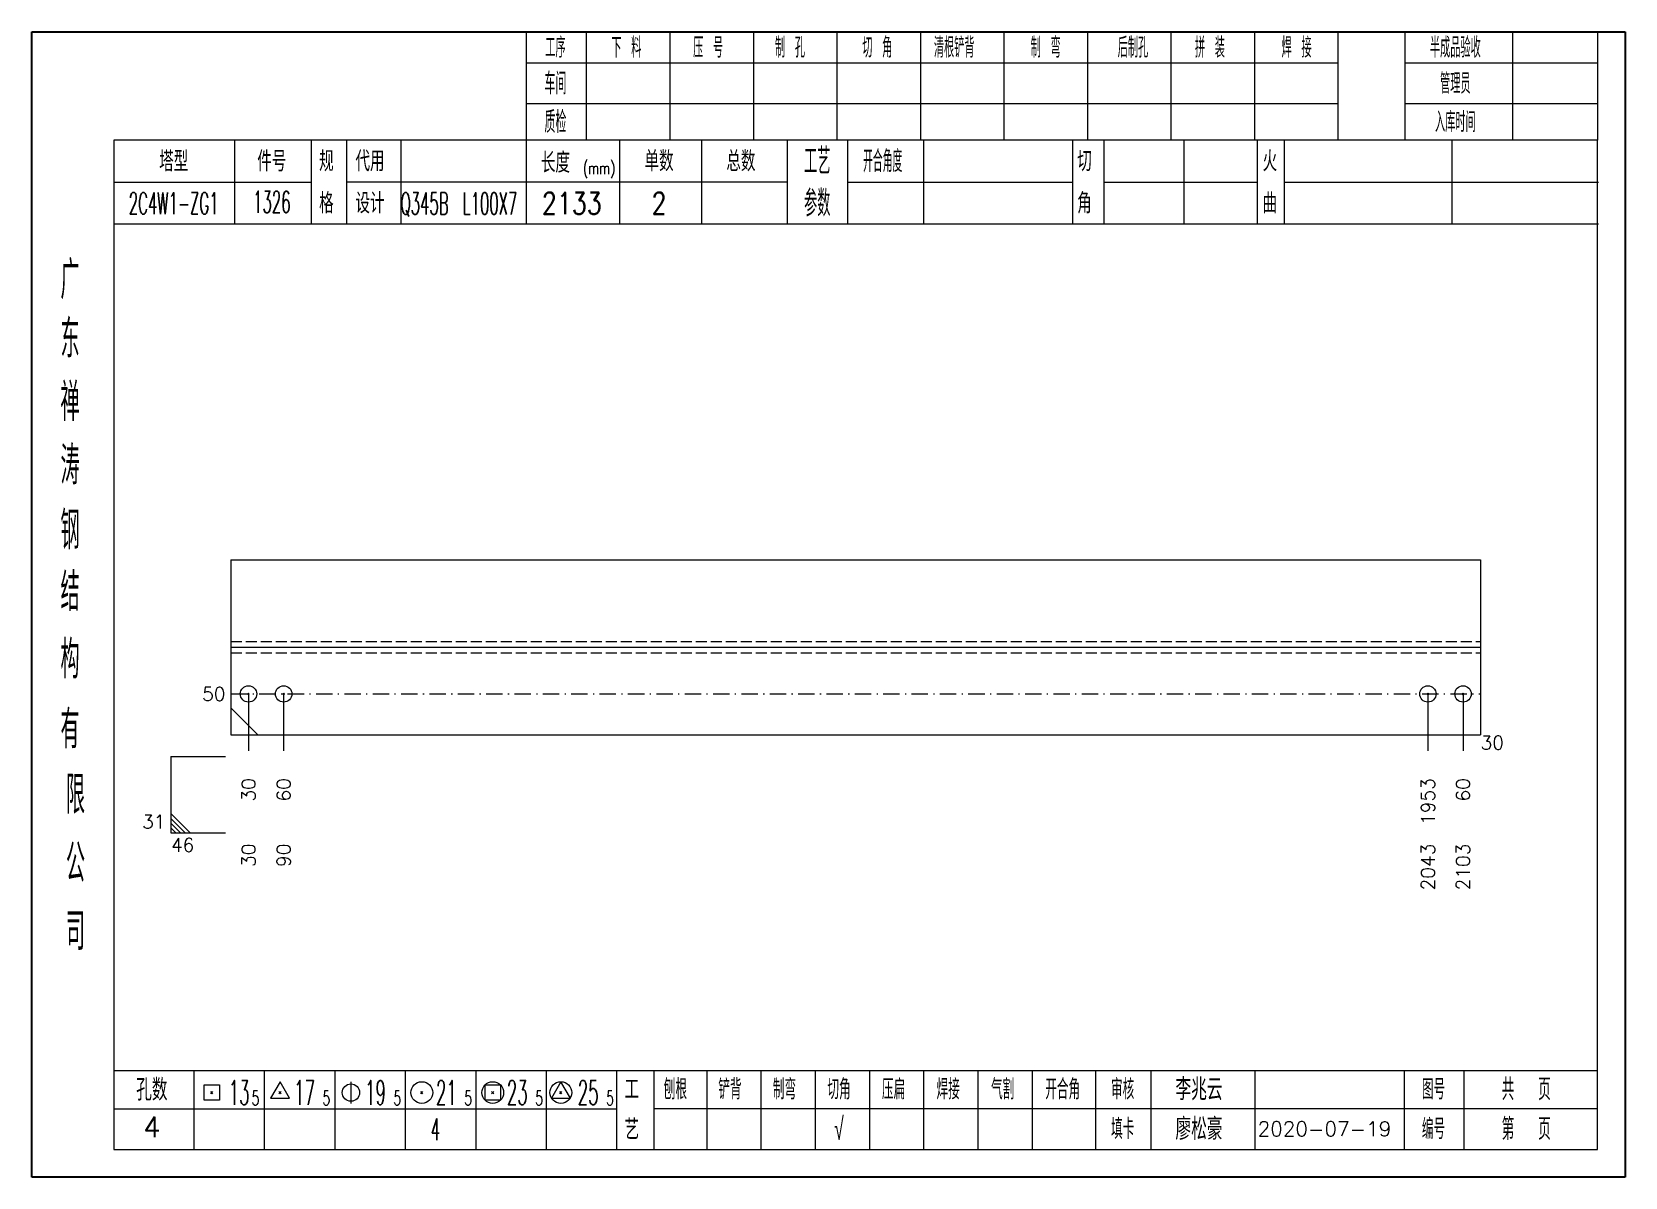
# Model space of a CAD drawing. Extents: x 154981 to 165753, y -86801 to -82885.
# Drawn here: x 160155.2 to 160447.3, y -83536.6 to -83326.7 of the extents above; entities that cross this region are included whole.
import ezdxf
from ezdxf.enums import TextEntityAlignment as Align

# ---------------------------------------------------------------- set-up
doc = ezdxf.new("R2010")
doc.units = 0
doc.header["$MEASUREMENT"] = 0
doc.linetypes.add('一点画线', pattern=[5.2, 3, -1, 0.2, -1])
doc.linetypes.add('虚线', pattern=[2.75, 2, -0.75])
doc.layers.get('0').update_dxf_attribs({"linetype": 'CONTINUOUS', "lineweight": 25})
for name, color, linetype, lineweight in [('1', 7, 'CONTINUOUS', 25), ('4', 7, 'CONTINUOUS', 25), ('5', 7, 'CONTINUOUS', 25)]:
    doc.layers.add(name, color=color, linetype=linetype, lineweight=lineweight)
doc.styles.get("Standard").update_dxf_attribs({"font": 'simplex.shx', "width": 0.7, "height": 3, "bigfont": 'gbhzfs.shx'})

msp = doc.modelspace()

# ---------------------------------------------------------------- texts
at = {"color": 7, "linetype": 'Continuous', "lineweight": 13}
msp.add_text('50', height=2.5, dxfattribs=at).set_placement((160190.65666, -83448.04383), align=Align.MIDDLE_RIGHT)
msp.add_text('31', height=2.5, dxfattribs=at).set_placement((160179.65666, -83473.49383), align=Align.BOTTOM_RIGHT)
msp.add_text('46', height=2.5, dxfattribs=at).set_placement((160180.65666, -83474.49383), align=Align.TOP_LEFT)
at = {"layer": '1', "color": 7, "linetype": 'Continuous', "lineweight": 13}
msp.add_text('30', height=2.5, dxfattribs=at).set_placement((160420.78666, -83456.99383), align=Align.MIDDLE_LEFT)
at = {"layer": '1', "color": 4, "linetype": 'Continuous', "lineweight": 9}
for s, p in [('30', (160194.87931, -83463.49383)), ('60', (160201.3246, -83463.49383)), ('1953', (160411.11873, -83463.49383)), ('60', (160417.56402, -83463.49383))]:
    msp.add_text(s, height=2.5, rotation=90, dxfattribs=at).set_placement(p, align=Align.MIDDLE_RIGHT)
at = {"layer": '1', "color": 7, "linetype": 'Continuous', "lineweight": 13}
for s, p in [('30', (160194.87931, -83475.49383)), ('90', (160201.3246, -83475.49383)), ('2043', (160411.11873, -83475.49383)), ('2103', (160417.56402, -83475.49383))]:
    msp.add_text(s, height=2.5, rotation=90, dxfattribs=at).set_placement(p, align=Align.MIDDLE_RIGHT)
at = {"layer": '4', "color": 1, "linetype": 'Continuous', "lineweight": 25}
for s, height, width, p in [('工序', 3.7, 0.7, (160251.15666, -83329.53733)), ('下 料', 3.7, 0.7, (160264.15666, -83329.53733)), ('压 号', 3.7, 0.7, (160279.15666, -83329.53733)), ('制 孔', 3.7, 0.7, (160294.15666, -83329.53733)), ('切 角', 3.7, 0.7, (160310.15666, -83329.53733)), ('清根铲背 ', 3.7, 0.7, (160325.15666, -83329.53733)), (' 制 弯', 3.7, 0.7, (160340.15666, -83329.53733)), (' 后制孔', 3.7, 0.7, (160356.15666, -83329.53733)), ('拼 装', 3.7, 0.7, (160371.15666, -83329.53733)), (' 焊 接', 3.7, 0.7, (160386.15666, -83329.53733)), ('半成品验收', 3.7, 0.7, (160416.15666, -83329.53733)), ('车间', 4, 0.7, (160251.15666, -83336.13733)), ('管理员', 3.7, 0.7, (160416.15666, -83336.13733)), ('质检', 4, 0.7, (160251.15666, -83343.19733)), ('入库时间', 3.7, 0.7, (160416.15666, -83343.19733)), ('工艺', 4.8, 0.7, (160299.15666, -83350.37733)), ('(mm)', 2.24, 0.7, (160259.15666, -83351.63733)), ('开合角度', 4, 0.6, (160311.15666, -83350.37733)), ('2C4W1-ZG1', 4, 0.5, (160181.15666, -83358.11733)), ('1326', 4, 0.5, (160199.15666, -83357.86733)), ('Q345B', 4, 0.5, (160227.15666, -83358.13733)), ('L100X7', 4, 0.5, (160239.15666, -83358.13733)), ('2133', 4, 0.8, (160254.15666, -83358.08733)), ('2', 4, 0.8, (160270.15666, -83358.08733)), ('参数', 4.8, 0.7, (160299.15666, -83358.08733)), ('广', 6.96, 0.7, (160162.15666, -83372.16733)), ('东', 6.96, 0.7, (160162.15666, -83382.95733)), ('禅', 6.96, 0.7, (160162.15666, -83394.54733)), ('涛', 6.96, 0.7, (160162.15666, -83406.14733)), ('钢', 6.96, 0.7, (160162.15666, -83418.03733)), ('结', 6.96, 0.7, (160162.15666, -83429.34733)), ('构', 6.96, 0.7, (160162.15666, -83441.72733)), ('有', 6.96, 0.7, (160162.15666, -83454.53733)), ('限', 6.96, 0.7, (160163.15666, -83466.53733)), ('公', 6.96, 0.7, (160163.15666, -83479.07733)), ('司', 6.96, 0.7, (160163.15666, -83491.55733)), ('13', 4.47, 0.5, (160193.15666, -83521.13733)), ('17', 4.47, 0.5, (160205.15666, -83521.13733)), ('19', 4.47, 0.5, (160218.15666, -83521.13733)), ('21', 4.47, 0.5, (160231.15666, -83521.13733)), ('23', 4.47, 0.5, (160244.15666, -83521.13733)), ('25', 4.47, 0.5, (160257.15666, -83521.13733)), ('刨根', 3.7, 0.8, (160273.15666, -83520.53733)), ('铲背', 3.7, 0.8, (160283.15666, -83520.53733)), ('制弯', 3.7, 0.8, (160293.15666, -83520.53733)), ('切角', 3.7, 0.8, (160303.15666, -83520.53733)), ('压扁', 3.7, 0.8, (160313.15666, -83520.53733)), ('焊接', 3.7, 0.8, (160323.15666, -83520.53733)), ('气割', 3.7, 0.8, (160333.15666, -83520.53733)), ('开合角', 3.7, 0.8, (160344.15666, -83520.53733)), ('审核', 3.7, 0.8, (160355.15666, -83520.53733)), ('图号', 3.7, 0.8, (160412.15666, -83520.53733)), ('共  页', 4, 0.8, (160429.15666, -83520.53733)), ('5', 2.68, 0.6, (160196.15666, -83522.13733)), ('5', 2.68, 0.6, (160209.15666, -83522.13733)), ('5', 2.68, 0.6, (160222.15666, -83522.13733)), ('5', 2.68, 0.6, (160235.15666, -83522.13733)), ('5', 2.68, 0.6, (160248.15666, -83522.13733)), ('5', 2.68, 0.6, (160261.15666, -83522.13733)), ('√', 4, 0.6, (160303.15666, -83527.80733)), ('填卡', 3.7, 0.8, (160355.15666, -83527.80733)), ('编号', 3.7, 0.8, (160412.15666, -83527.80733)), ('第  页', 4, 0.8, (160429.15666, -83527.80733)), ('4', 4, 0.5, (160229.15666, -83527.88733))]:
    msp.add_text(s, height=height, dxfattribs=dict(at, width=width)).set_placement(p, align=Align.MIDDLE_CENTER)
for s, height, p in [('塔型', 3.7, (160181.15666, -83350.40733)), ('件号', 3.7, (160199.15666, -83350.40733)), ('规', 3.7, (160209.15666, -83350.37733)), ('代用', 3.7, (160217.15666, -83350.37733)), ('长度', 3.7, (160251.15666, -83350.63733)), ('单数', 3.7, (160270.15666, -83350.37733)), ('总数', 3.7, (160285.15666, -83350.37733)), ('切', 3.7, (160348.15666, -83350.37733)), ('火', 3.7, (160382.15666, -83350.37733)), ('格', 3.7, (160209.15666, -83358.08733)), ('设计', 3.7, (160217.15666, -83358.08733)), ('角', 3.7, (160348.15666, -83358.08733)), ('曲', 3.7, (160382.15666, -83358.08733)), ('孔数', 4, (160177.15666, -83520.61733)), ('工', 3.7, (160265.15666, -83520.53733)), ('李兆云', 4, (160369.15666, -83520.53733)), ('4', 3.7, (160177.15666, -83527.44733)), ('艺', 3.7, (160265.15666, -83527.88733)), ('廖松豪', 4, (160369.15666, -83527.80733)), ('2020-07-19', 2.7, (160392.15666, -83527.80733))]:
    msp.add_text(s, height=height, dxfattribs=at).set_placement(p, align=Align.MIDDLE_CENTER)

# ---------------------------------------------------------------- blocks, each defined once
blk = doc.blocks.new('孔21.5')
at = {"layer": '5', "color": 7, "linetype": 'Continuous', "lineweight": 13}
for p, q in [((-0.1, -0.1), (0.1, 0.1)), ((0.1, -0.1), (-0.1, 0.1))]:
    blk.add_line(p, q, dxfattribs=at)
blk.add_circle((0, 0), 1, dxfattribs=at)
blk = doc.blocks.new('CTJGK')
at = {"color": 6, "linetype": 'Continuous'}
for p, q in [((0, 209.97), (292.13, 209.97)), ((0, 0), (0, 209.97)), ((292.13, 209.97), (292.13, 0)), ((292.13, 0), (0, 0))]:
    blk.add_line(p, q, dxfattribs=at)

# ---------------------------------------------------------------- linework, layer by layer
at = {"color": 7, "linetype": 'Continuous', "lineweight": 18}
for p, q in [((160191.65666, -83423.44383), (160191.65666, -83455.54383)), ((160191.65666, -83423.44383), (160420.78666, -83423.44383)), ((160420.78666, -83423.44383), (160420.78666, -83455.54383)), ((160191.65666, -83439.49383), (160420.78666, -83439.49383))]:
    msp.add_line(p, q, dxfattribs=at)
at = {"color": 6, "linetype": '虚线', "lineweight": 18}
for p, q in [((160191.65666, -83438.44383), (160420.78666, -83438.44383)), ((160191.65666, -83440.54383), (160420.78666, -83440.54383))]:
    msp.add_line(p, q, dxfattribs=at)
at = {"color": 1, "linetype": '一点画线', "lineweight": 13}
msp.add_line((160191.65666, -83448.04383), (160420.78666, -83448.04383), dxfattribs=at)
at = {"color": 7, "linetype": 'Continuous', "lineweight": 13}
for p, q in [((160194.87931, -83448.04383), (160194.87931, -83458.49383)), ((160201.3246, -83448.04383), (160201.3246, -83458.49383)), ((160411.11873, -83448.04383), (160411.11873, -83458.49383)), ((160417.56402, -83448.04383), (160417.56402, -83458.49383)), ((160191.65666, -83450.56833), (160196.59805, -83455.54383)), ((160180.65666, -83459.49383), (160190.65666, -83459.49383)), ((160180.65666, -83459.49383), (160180.65666, -83473.49383)), ((160184.15666, -83473.49383), (160180.65666, -83469.99383)), ((160183.28166, -83473.49383), (160180.65666, -83470.86883)), ((160182.40666, -83473.49383), (160180.65666, -83471.74383)), ((160181.53166, -83473.49383), (160180.65666, -83472.61883)), ((160180.65666, -83473.49383), (160190.65666, -83473.49383))]:
    msp.add_line(p, q, dxfattribs=at)
at = {"layer": '1', "color": 7, "linetype": 'Continuous', "lineweight": 18}
msp.add_line((160191.65666, -83455.54383), (160420.78666, -83455.54383), dxfattribs=at)
at = {"layer": '4', "color": 1, "linetype": 'Continuous', "lineweight": 18}
for p, q in [((160155.15666, -83326.66733), (160155.15666, -83536.63733)), ((160447.28666, -83326.66733), (160155.15666, -83326.66733)), ((160245.78666, -83326.66733), (160245.78666, -83346.50733)), ((160256.81666, -83326.66733), (160256.81666, -83346.52733)), ((160272.12666, -83326.66733), (160272.12666, -83346.52733)), ((160287.44666, -83326.66733), (160287.44666, -83346.52733)), ((160302.75666, -83326.66733), (160302.75666, -83346.52733)), ((160318.06666, -83326.66733), (160318.06666, -83346.52733)), ((160333.37666, -83326.66733), (160333.37666, -83346.52733)), ((160348.69666, -83326.66733), (160348.69666, -83346.52733)), ((160364.00666, -83326.66733), (160364.00666, -83346.52733)), ((160379.31666, -83326.66733), (160379.31666, -83346.52733)), ((160394.62666, -83326.66733), (160394.62666, -83346.50733)), ((160394.62666, -83326.66733), (160394.62666, -83346.52733)), ((160406.90666, -83326.66733), (160406.90666, -83346.52733)), ((160426.65666, -83326.66733), (160426.65666, -83346.52733)), ((160442.23666, -83326.66733), (160442.23666, -83346.52733)), ((160447.28666, -83356.46733), (160447.28666, -83326.66733)), ((160394.62666, -83332.39733), (160245.78666, -83332.39733)), ((160442.23666, -83332.39733), (160406.90666, -83332.39733)), ((160394.62666, -83339.87733), (160245.78666, -83339.87733)), ((160442.23666, -83339.87733), (160406.90666, -83339.87733)), ((160170.16666, -83346.52733), (160170.16666, -83531.58733)), ((160442.23666, -83346.52733), (160170.16666, -83346.52733)), ((160192.28666, -83346.51733), (160192.28666, -83361.93733)), ((160206.43666, -83361.93733), (160206.43666, -83346.52733)), ((160212.93666, -83361.93733), (160212.93666, -83346.52733)), ((160222.80666, -83346.52733), (160222.80666, -83361.93733)), ((160245.78666, -83346.50733), (160245.78666, -83361.93733)), ((160262.90666, -83346.52733), (160262.90666, -83361.93733)), ((160277.95666, -83346.52733), (160277.95666, -83361.93733)), ((160293.65666, -83346.52733), (160293.65666, -83361.93733)), ((160304.71666, -83346.52733), (160304.71666, -83361.93733)), ((160318.66666, -83346.52733), (160318.66666, -83361.93733)), ((160345.96666, -83346.52733), (160345.96666, -83361.93733)), ((160351.72666, -83346.52733), (160351.72666, -83361.93733)), ((160366.34666, -83346.52733), (160366.34666, -83361.93733)), ((160379.80666, -83346.52733), (160379.80666, -83361.93733)), ((160384.79666, -83346.52733), (160384.79666, -83361.93733)), ((160415.53666, -83346.52733), (160415.53666, -83361.93733)), ((160442.23666, -83531.58733), (160442.23666, -83346.52733)), ((160206.43666, -83354.28733), (160170.16666, -83354.28733)), ((160293.65666, -83354.23733), (160212.93666, -83354.23733)), ((160304.71666, -83354.23733), (160345.96666, -83354.23733)), ((160351.72666, -83354.23733), (160379.80666, -83354.23733)), ((160384.79666, -83354.23733), (160442.41666, -83354.23733)), ((160447.28666, -83536.63733), (160447.28666, -83356.46733)), ((160442.41666, -83361.93733), (160170.16666, -83361.93733)), ((160170.16666, -83517.05733), (160442.23666, -83517.05733)), ((160184.85666, -83517.05733), (160184.85666, -83531.58733)), ((160197.78666, -83531.58733), (160197.78666, -83517.05733)), ((160210.71666, -83517.05733), (160210.71666, -83531.58733)), ((160223.63666, -83531.58733), (160223.63666, -83517.05733)), ((160236.56666, -83517.05733), (160236.56666, -83531.58733)), ((160249.49666, -83531.58733), (160249.49666, -83517.05733)), ((160262.41666, -83531.58733), (160262.41666, -83517.05733)), ((160269.28666, -83531.58733), (160269.28666, -83517.05733)), ((160278.94666, -83531.58733), (160278.94666, -83517.05733)), ((160288.88666, -83531.58733), (160288.88666, -83517.05733)), ((160298.82666, -83531.58733), (160298.82666, -83517.05733)), ((160308.77666, -83531.58733), (160308.77666, -83517.05733)), ((160318.71666, -83531.58733), (160318.71666, -83517.05733)), ((160328.65666, -83531.58733), (160328.65666, -83517.05733)), ((160338.60666, -83531.58733), (160338.60666, -83517.05733)), ((160350.24666, -83531.58733), (160350.24666, -83517.05733)), ((160360.39666, -83531.58733), (160360.39666, -83517.05733)), ((160379.45666, -83531.58733), (160379.45666, -83517.05733)), ((160406.83666, -83531.58733), (160406.83666, -83517.05733)), ((160417.79666, -83531.58733), (160417.79666, -83517.05733)), ((160262.41666, -83524.18733), (160170.16666, -83524.18733)), ((160269.24666, -83524.02733), (160442.23666, -83524.02733)), ((160170.16666, -83531.58733), (160442.23666, -83531.58733)), ((160155.15666, -83536.63733), (160447.28666, -83536.63733))]:
    msp.add_line(p, q, dxfattribs=at)
at = {"layer": '4', "color": 7, "linetype": 'Continuous', "lineweight": 13}
for p, q in [((160186.74266, -83522.55133), (160186.74266, -83519.72333)), ((160186.74266, -83519.72333), (160189.57066, -83519.72333)), ((160189.57066, -83519.72333), (160189.57066, -83522.55133)), ((160200.65666, -83519.13733), (160198.92466, -83522.13733)), ((160202.38866, -83522.13733), (160200.65666, -83519.13733)), ((160213.65666, -83519.13733), (160213.65666, -83523.13733)), ((160238.24266, -83522.55133), (160238.24266, -83519.72333)), ((160238.24266, -83519.72333), (160241.07066, -83519.72333)), ((160241.07066, -83519.72333), (160241.07066, -83522.55133)), ((160252.15666, -83519.13733), (160250.42466, -83522.13733)), ((160253.88866, -83522.13733), (160252.15666, -83519.13733)), ((160189.57066, -83522.55133), (160186.74266, -83522.55133)), ((160187.95666, -83521.33733), (160188.35666, -83520.93733)), ((160188.35666, -83521.33733), (160187.95666, -83520.93733)), ((160198.92466, -83522.13733), (160202.38866, -83522.13733)), ((160200.45666, -83521.33733), (160200.85666, -83520.93733)), ((160200.85666, -83521.33733), (160200.45666, -83520.93733)), ((160226.45666, -83521.33733), (160226.85666, -83520.93733)), ((160226.85666, -83521.33733), (160226.45666, -83520.93733)), ((160241.07066, -83522.55133), (160238.24266, -83522.55133)), ((160239.45666, -83521.33733), (160239.85666, -83520.93733)), ((160239.85666, -83521.33733), (160239.45666, -83520.93733)), ((160250.42466, -83522.13733), (160253.88866, -83522.13733)), ((160251.95666, -83521.33733), (160252.35666, -83520.93733)), ((160252.35666, -83521.33733), (160251.95666, -83520.93733))]:
    msp.add_line(p, q, dxfattribs=at)
for centre, radius in [((160213.65666, -83521.13733), 1.6), ((160226.65666, -83521.13733), 2), ((160239.65666, -83521.13733), 2), ((160252.15666, -83521.13733), 2)]:
    msp.add_circle(centre, radius, dxfattribs=at)

# ---------------------------------------------------------------- block references
at = {"color": 0, "linetype": 'Continuous'}
msp.add_blockref('CTJGK', (160155.15666, -83536.63733), dxfattribs=at)
at = {"layer": '1', "color": 4, "linetype": 'Continuous', "lineweight": 9, "xscale": 1.5, "yscale": 1.5, "zscale": 1.5}
for p in [(160194.87931, -83448.04383), (160201.3246, -83448.04383), (160411.11873, -83448.04383), (160417.56402, -83448.04383)]:
    msp.add_blockref('孔21.5', p, dxfattribs=at)

msp.set_redraw_order([(e.dxf.handle, doc.entitydb.next_handle()) for e in msp.query("TEXT MTEXT ATTDEF DIMENSION ARC_DIMENSION")])  # texts and dimensions are drawn at this point

doc.saveas('drawing.dxf')
